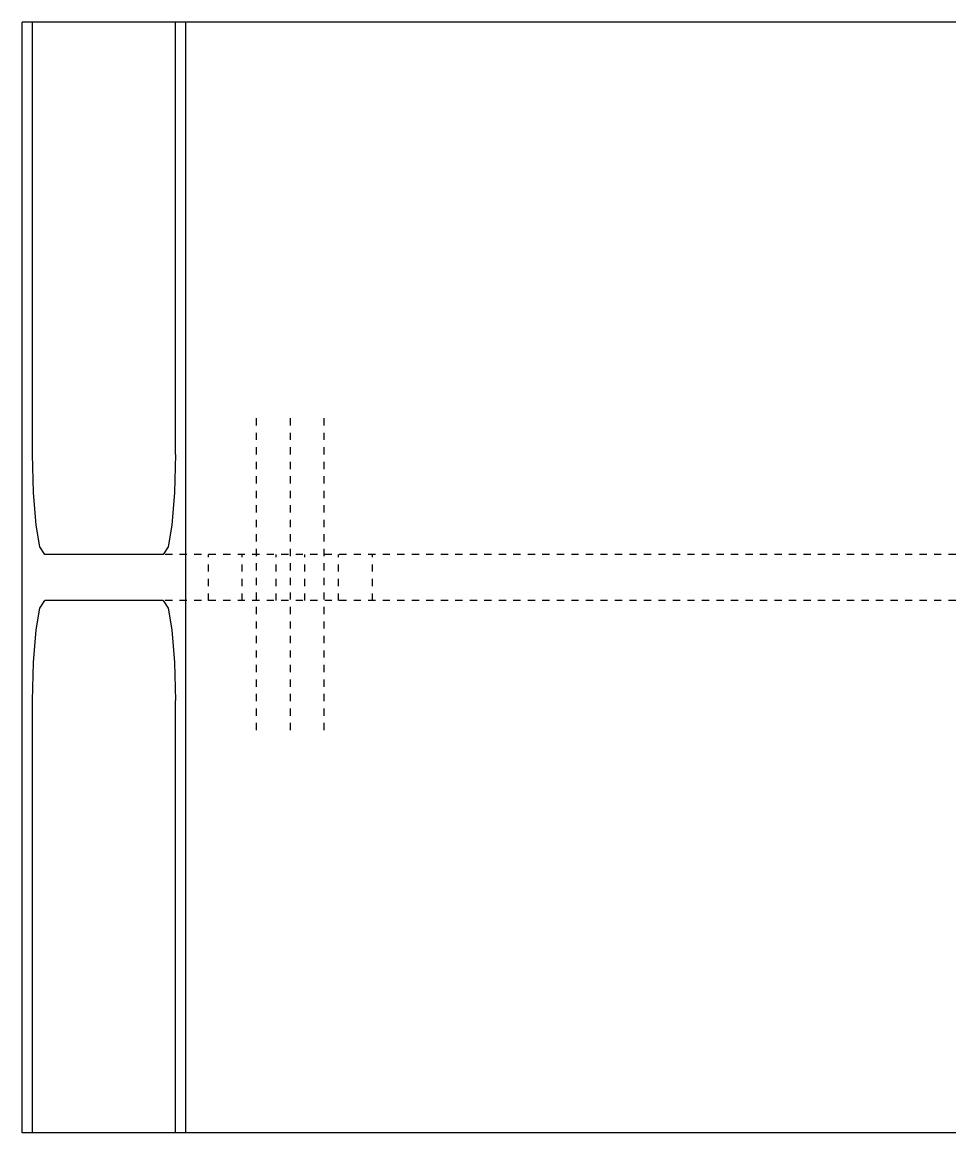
# Model space of a CAD drawing. Header units: millimetres. Extents: x 9 to 67370, y 9 to 4911.
# Drawn here: x 28965.2 to 29217.5, y 141.6 to 441.6 of the extents above; entities that cross this region are included whole.
import ezdxf

# ---------------------------------------------------------------- set-up
doc = ezdxf.new("R2010")
doc.units = ezdxf.units.MM
doc.linetypes.add('DXK_LINE_DOT2', pattern=[3.9198, 1.9599, -1.9599])
doc.layers.add('STÅL', color=7, linetype='Continuous')

msp = doc.modelspace()

# ---------------------------------------------------------------- linework, layer by layer
at = {"layer": 'STÅL', "color": 2, "linetype": 'Continuous'}
for p, q in [((29217.48, 441.6), (28965.23, 441.6)), ((28965.23, 141.6), (28965.23, 441.6)), ((28968, 324.85), (28968, 441.6)), ((29006.67, 324.85), (29006.67, 441.6)), ((29009.44, 141.6), (29009.44, 441.6)), ((28968.25, 314.52), (28968, 324.85)), ((29006.67, 324.85), (29006.42, 314.52)), ((28968.97, 305.76), (28968.25, 314.52)), ((29006.42, 314.52), (29005.7, 305.76)), ((28970.04, 299.91), (28968.97, 305.76)), ((29005.7, 305.76), (29004.63, 299.91)), ((28971.31, 297.85), (28970.04, 299.91)), ((29003.36, 297.85), (28971.31, 297.85)), ((29004.63, 299.91), (29003.36, 297.85)), ((28970.04, 283.3), (28971.31, 285.35)), ((29003.36, 285.35), (28971.31, 285.35)), ((29003.36, 285.35), (29004.63, 283.3)), ((28968.97, 277.44), (28970.04, 283.3)), ((29004.63, 283.3), (29005.7, 277.44)), ((28968.25, 268.68), (28968.97, 277.44)), ((29005.7, 277.44), (29006.42, 268.68)), ((28968, 258.35), (28968.25, 268.68)), ((29006.42, 268.68), (29006.67, 258.35)), ((28968, 141.6), (28968, 258.35)), ((29006.67, 141.6), (29006.67, 258.35)), ((29217.48, 141.6), (28965.23, 141.6))]:
    msp.add_line(p, q, dxfattribs=at)
at = {"layer": 'STÅL', "color": 96, "linetype": 'DXK_LINE_DOT2'}
for p, q in [((29028.57, 250.35), (29028.57, 335.35)), ((29037.71, 250.35), (29037.71, 335.35)), ((29046.85, 250.35), (29046.85, 335.35)), ((29015.57, 285.35), (29015.57, 297.85)), ((29024.71, 285.35), (29024.71, 297.85)), ((29033.85, 285.35), (29033.85, 297.85)), ((29041.57, 285.35), (29041.57, 297.85)), ((29050.71, 285.35), (29050.71, 297.85)), ((29059.85, 285.35), (29059.85, 297.85))]:
    msp.add_line(p, q, dxfattribs=at)
at = {"layer": 'STÅL', "color": 7, "linetype": 'DXK_LINE_DOT2'}
for p, q in [((29217.48, 297.85), (29003.36, 297.85)), ((29217.48, 285.35), (29003.36, 285.35))]:
    msp.add_line(p, q, dxfattribs=at)

doc.saveas('drawing.dxf')
